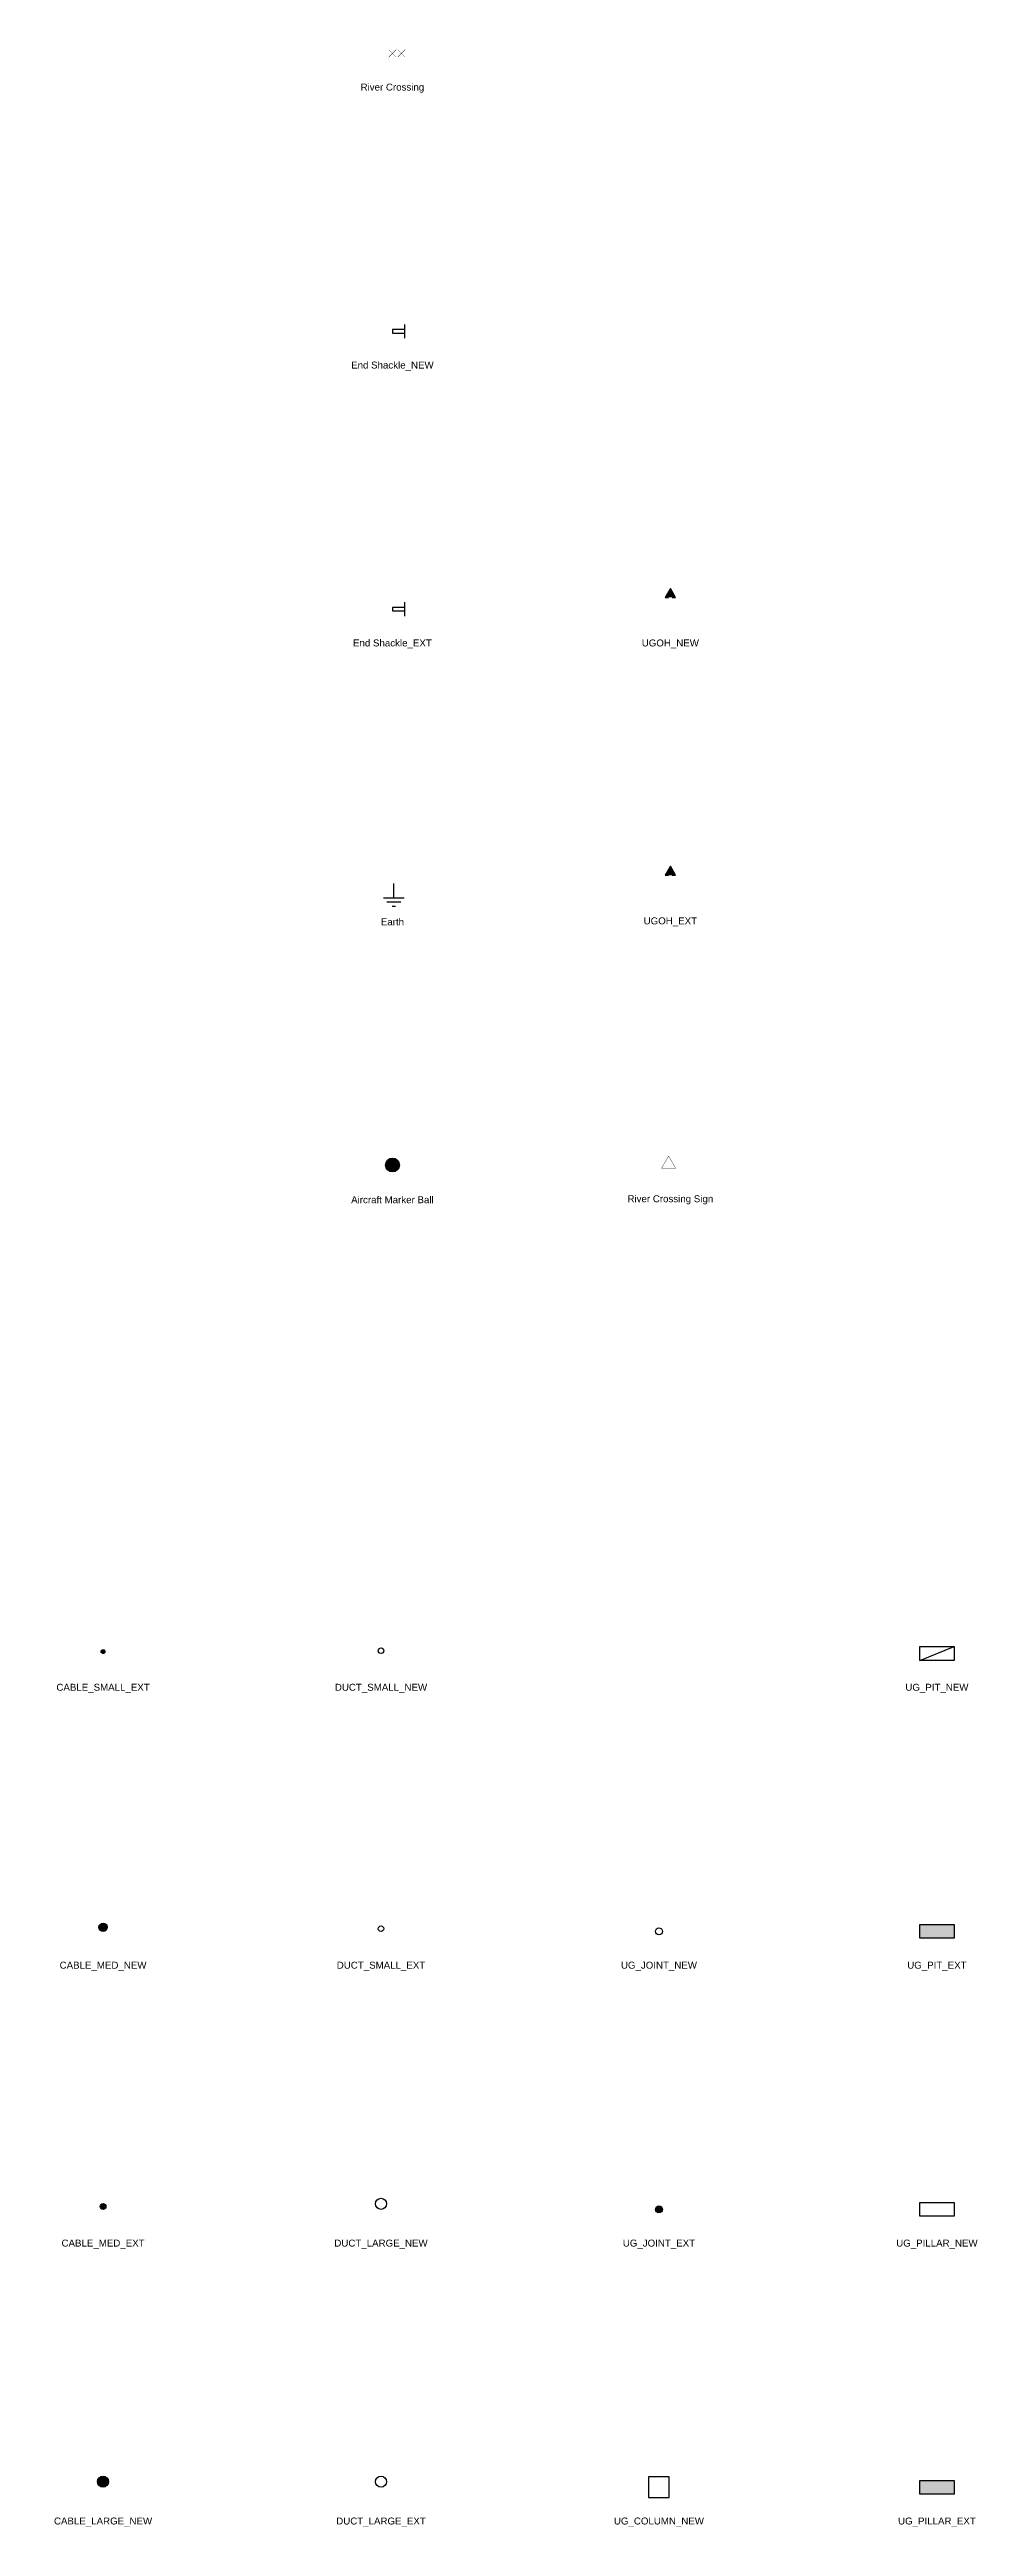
# Model space of a CAD drawing. Header units: metres. Extents: x -282 to 3977, y 160 to 949.
# Drawn here: x 1631.8 to 1766.2, y 219 to 575.5 of the extents above; entities that cross this region are included whole.
import ezdxf
from ezdxf.enums import TextEntityAlignment as Align

# ---------------------------------------------------------------- set-up
doc = ezdxf.new("R2010")
doc.units = ezdxf.units.M
doc.layers.get('0').update_dxf_attribs({"color": 6})
for name, color, linetype in [('Duct_SP_EXT', 7, 'Continuous'), ('Duct_SP_NEW', 2, 'Continuous'), ('Equip_SP_TR_HV_LV_LS_SL_UG_NEW', 2, 'Continuous'), ('Mains_LV_EXT', 7, 'Continuous'), ('Mains_LV_NEW', 2, 'Continuous'), ('SupportsUG_SP_LV_EXT', 7, 'Continuous'), ('SupportsUG_SP_LV_NEW', 2, 'Continuous')]:
    doc.layers.add(name, color=color, linetype=linetype)
doc.styles.get("Standard").update_dxf_attribs({"font": 'ARIAL.TTF'})
doc.styles.add('TOWER_LABEL', font='ARIAL.TTF', dxfattribs={"height": 2.5})

msp = doc.modelspace()

# ---------------------------------------------------------------- texts
at = {"char_height": 1, "attachment_point": 5, "bg_fill": 3, "box_fill_scale": 1.2, "bg_fill_color": 256, "bg_fill_transparency": 0}
for s, insert, width in [('River Crossing', (1681.1, 569.96), 14), ('End Shackle_NEW', (1681.1, 529.96), 15), ('End Shackle_EXT', (1681.1, 489.96), 15), ('UGOH_NEW', (1721.1, 489.96), 8), ('Earth', (1681.1, 449.96), 5), ('UGOH_EXT', (1721.1, 449.96), 8), ('Aircraft Marker Ball', (1681.1, 409.96), 20), ('River Crossing Sign', (1721.1, 409.96), 19), ('CABLE_SMALL_EXT', (1639.46, 339.65), 15), ('DUCT_SMALL_NEW', (1679.46, 339.65), 14), ('UG_PIT_NEW', (1759.46, 339.65), 10), ('CABLE_MED_NEW', (1639.46, 299.65), 13), ('DUCT_SMALL_EXT', (1679.46, 299.65), 14), ('UG_JOINT_NEW', (1719.46, 299.65), 12), ('UG_PIT_EXT', (1759.46, 299.65), 10), ('CABLE_MED_EXT', (1639.46, 259.65), 13), ('DUCT_LARGE_NEW', (1679.46, 259.65), 14), ('UG_JOINT_EXT', (1719.46, 259.65), 12), ('UG_PILLAR_NEW', (1759.46, 259.65), 13), ('CABLE_LARGE_NEW', (1639.46, 219.65), 15), ('DUCT_LARGE_EXT', (1679.46, 219.65), 14), ('UG_COLUMN_NEW', (1719.46, 219.65), 13), ('UG_PILLAR_EXT', (1759.46, 219.65), 13)]:
    msp.add_mtext(s, dxfattribs=dict(at, insert=insert, width=width))

# ---------------------------------------------------------------- blocks, each defined once
blk = doc.blocks.new('*U385')
blk.add_wipeout([(0, 0.25), (1.81, 0.25), (1.81, -0.25), (0, -0.25)])
blk.add_line((1.81, -1), (1.81, 1))
blk.add_lwpolyline([(0, 0.25), (0, -0.25), (1.81, -0.25), (1.81, 0.25)], close=True)
at = {"flags": 1}
blk.add_attdef('Z', (0, 0), '', height=0.2, dxfattribs=at)
at = {"flags": 9}
for tag, p in [('CONNECTOR_TYPE', (0, 0)), ('CONSTRUCTED_VOLTAGE', (0, -0.2)), ('OPERATING_VOLTAGE', (0, -0.6)), ('ORIENTATION', (0, -0.8)), ('OWNED_BY', (0, -1)), ('STATE', (0, -1.2)), ('NO_PHASES', (0, -0.4)), ('USAGE', (0, -1.4)), ('NOTES', (0, -1.6))]:
    blk.add_attdef(tag, text='', height=0.2, dxfattribs=at).set_placement(p, align=Align.MIDDLE_LEFT)
blk = doc.blocks.new('*U386')
blk.add_wipeout([(0, 0.25), (1.81, 0.25), (1.81, -0.25), (0, -0.25)])
blk.add_line((1.81, -1), (1.81, 1))
blk.add_lwpolyline([(0, 0.25), (0, -0.25), (1.81, -0.25), (1.81, 0.25)], close=True)
at = {"flags": 1}
blk.add_attdef('Z', (0, 0), '', height=0.2, dxfattribs=at)
at = {"flags": 9}
for tag, p in [('CONNECTOR_TYPE', (0, 0)), ('CONSTRUCTED_VOLTAGE', (0, -0.2)), ('OPERATING_VOLTAGE', (0, -0.6)), ('ORIENTATION', (0, -0.8)), ('OWNED_BY', (0, -1)), ('STATE', (0, -1.2)), ('OPERATED_BY', (0, -2.01)), ('NO_PHASES', (0, -0.4)), ('USAGE', (0, -1.4)), ('NOTES', (0, -1.6)), ('MAINTAINED_BY', (0, -1.81))]:
    blk.add_attdef(tag, text='', height=0.2, dxfattribs=at).set_placement(p, align=Align.MIDDLE_LEFT)
blk = doc.blocks.new('River Crossing')
at = {"const_width": 0.05}
for points in [[(-0.53, -0.53), (0.53, 0.53)], [(0.53, -0.53), (-0.53, 0.53)], [(0.77, -0.53), (1.83, 0.53)], [(1.83, -0.53), (0.77, 0.53)]]:
    blk.add_lwpolyline(points, dxfattribs=at)
for tag, height, flags, p in [('NAVIGABLE', 0.2, 9, (1.5, 0)), ('ASSET_NUM', 2.5, 8, (2, 2)), ('VOLTAGE', 0.2, 9, (1.5, -0.2)), ('TYPE', 0.2, 9, (1.5, -0.4)), ('OWNED_BY', 0.2, 9, (1.5, -1)), ('OPERATED_BY', 0.2, 9, (1.5, -1.2)), ('Z', 0.2, 1, (1.5, -1.6)), ('MAX_VESSEL_HEIGHT', 0.2, 9, (1.5, -0.6)), ('LOCATION', 0.2, 9, (1.5, -0.8)), ('MAINTAINED_BY', 0.2, 9, (1.5, -1.4))]:
    blk.add_attdef(tag, text='', height=height, dxfattribs=dict(flags=flags)).set_placement(p, align=Align.MIDDLE_LEFT)
blk = doc.blocks.new('Earth')
for p, q in [((0, -2.04), (0, 0)), ((-1.5, -2.04), (1.5, -2.04)), ((-1, -2.64), (1, -2.64)), ((-0.25, -3.24), (0.25, -3.24))]:
    blk.add_line(p, q)
blk = doc.blocks.new('DUCT_LARGE_EXT')
blk.add_circle((0, 0.8), 0.8)
for tag, flags, p in [('DUCT_CODE', 9, (1.5, 0)), ('XSECT_TYPE', 9, (1.5, -0.2)), ('STATE', 9, (1.5, -0.6)), ('OWNED_BY', 9, (1.5, -1)), ('OPERATED_BY', 9, (1.5, -1.2)), ('Z', 1, (1.5, -1.6)), ('FB_REFERENCE', 9, (1.5, -0.4)), ('NOTES', 9, (1.5, -0.8)), ('MAINTAINED_BY', 9, (1.5, -1.4))]:
    blk.add_attdef(tag, text='', height=0.2, dxfattribs=dict(flags=flags)).set_placement(p, align=Align.MIDDLE_LEFT)
blk = doc.blocks.new('DUCT_LARGE_NEW')
blk.add_circle((0, 0.8), 0.8)
for tag, flags, p in [('DUCT_CODE', 9, (1.5, 0)), ('XSECT_TYPE', 9, (1.5, -0.2)), ('STATE', 9, (1.5, -0.6)), ('OWNED_BY', 9, (1.5, -1)), ('OPERATED_BY', 9, (1.5, -1.2)), ('Z', 1, (1.5, -1.6)), ('FB_REFERENCE', 9, (1.5, -0.4)), ('NOTES', 9, (1.5, -0.8)), ('MAINTAINED_BY', 9, (1.5, -1.4))]:
    blk.add_attdef(tag, text='', height=0.2, dxfattribs=dict(flags=flags)).set_placement(p, align=Align.MIDDLE_LEFT)
blk = doc.blocks.new('DUCT_SMALL_EXT')
blk.add_circle((0, 0.4), 0.4)
for tag, flags, p in [('DUCT_CODE', 9, (1.5, 0)), ('XSECT_TYPE', 9, (1.5, -0.2)), ('STATE', 9, (1.5, -0.6)), ('OWNED_BY', 9, (1.5, -1)), ('OPERATED_BY', 9, (1.5, -1.2)), ('Z', 1, (1.5, -1.6)), ('FB_REFERENCE', 9, (1.5, -0.4)), ('NOTES', 9, (1.5, -0.8)), ('MAINTAINED_BY', 9, (1.5, -1.4))]:
    blk.add_attdef(tag, text='', height=0.2, dxfattribs=dict(flags=flags)).set_placement(p, align=Align.MIDDLE_LEFT)
blk = doc.blocks.new('DUCT_SMALL_NEW')
blk.add_circle((0, 0.4), 0.4)
for tag, flags, p in [('DUCT_CODE', 9, (1.5, 0)), ('XSECT_TYPE', 9, (1.5, -0.2)), ('STATE', 9, (1.5, -0.6)), ('OWNED_BY', 9, (1.5, -1)), ('OPERATED_BY', 9, (1.5, -1.2)), ('Z', 1, (1.5, -1.6)), ('FB_REFERENCE', 9, (1.5, -0.4)), ('NOTES', 9, (1.5, -0.8)), ('MAINTAINED_BY', 9, (1.5, -1.4))]:
    blk.add_attdef(tag, text='', height=0.2, dxfattribs=dict(flags=flags)).set_placement(p, align=Align.MIDDLE_LEFT)
blk = doc.blocks.new('Aircraft Marker Ball')
h = blk.add_hatch(color=256)
h.dxf.hatch_style = 1
h.paths.add_polyline_path([(-1, 0, 1), (1, 0, 1)])
blk.add_circle((0, 0), 1)
for tag, height, flags, p in [('PURPOSE', 0.2, 9, (1.5, 0)), ('ASSET_NUM', 2.5, 8, (2, 2)), ('COLOUR', 0.2, 9, (1.5, -0.2)), ('OWNED_BY', 0.2, 9, (1.5, -0.6)), ('OPERATED_BY', 0.2, 9, (1.5, -0.8)), ('Z', 0.2, 1, (1.5, -1.2)), ('LOCATION', 0.2, 9, (1.5, -0.4)), ('MAINTAINED_BY', 0.2, 9, (1.5, -1))]:
    blk.add_attdef(tag, text='', height=height, dxfattribs=dict(flags=flags)).set_placement(p, align=Align.MIDDLE_LEFT)
blk = doc.blocks.new('CABLE_LARGE_NEW')
h = blk.add_hatch(color=256)
edge = h.paths.add_edge_path()
edge.add_arc((0, 0.8), 0.8, 0, 360)
blk.add_circle((0, 0.8), 0.8)
for tag, flags, p in [('COND_CODE', 9, (1.5, 0)), ('STATE', 9, (1.5, -0.4)), ('XSECT_SIZE', 9, (1.5, -0.6)), ('OWNED_BY', 9, (1.5, -1)), ('OPERATED_BY', 9, (1.5, -1.2)), ('Z', 1, (1.5, -1.6)), ('FB_REFERENCE', 9, (1.5, -0.2)), ('NOTES', 9, (1.5, -0.8)), ('MAINTAINED_BY', 9, (1.5, -1.4))]:
    blk.add_attdef(tag, text='', height=0.2, dxfattribs=dict(flags=flags)).set_placement(p, align=Align.MIDDLE_LEFT)
blk = doc.blocks.new('CABLE_MED_EXT')
h = blk.add_hatch(color=256)
edge = h.paths.add_edge_path()
edge.add_arc((0, 0.41), 0.412, 0, 360)
blk.add_circle((0, 0.41), 0.412)
at = {"flags": 1}
blk.add_attdef('Z', (0, 0), '', height=0.2, dxfattribs=at)
at = {"flags": 9}
for tag, p in [('COND_CODE', (0, 0)), ('STATE', (0, -0.4)), ('XSECT_SIZE', (0, -0.6)), ('FB_REFERENCE', (0, -0.2)), ('NOTES', (0, -0.8))]:
    blk.add_attdef(tag, text='', height=0.2, dxfattribs=at).set_placement(p, align=Align.MIDDLE_LEFT)
blk = doc.blocks.new('CABLE_MED_NEW')
h = blk.add_hatch(color=256)
edge = h.paths.add_edge_path()
edge.add_arc((0, 0.6), 0.6, 0, 360)
blk.add_circle((0, 0.6), 0.6)
for tag, flags, p in [('COND_CODE', 9, (1.5, 0)), ('STATE', 9, (1.5, -0.4)), ('XSECT_SIZE', 9, (1.5, -0.6)), ('OWNED_BY', 9, (1.5, -1)), ('OPERATED_BY', 9, (1.5, -1.2)), ('Z', 1, (1.5, -1.6)), ('FB_REFERENCE', 9, (1.5, -0.2)), ('NOTES', 9, (1.5, -0.8)), ('MAINTAINED_BY', 9, (1.5, -1.4))]:
    blk.add_attdef(tag, text='', height=0.2, dxfattribs=dict(flags=flags)).set_placement(p, align=Align.MIDDLE_LEFT)
blk = doc.blocks.new('CABLE_SMALL_EXT')
h = blk.add_hatch(color=256)
edge = h.paths.add_edge_path()
edge.add_arc((0, 0.28), 0.275, 0, 360)
blk.add_circle((0, 0.28), 0.275)
at = {"flags": 1}
blk.add_attdef('Z', (0, 0), '', height=0.2, dxfattribs=at)
at = {"flags": 9}
for tag, p in [('COND_CODE', (0, 0)), ('STATE', (0, -0.4)), ('XSECT_SIZE', (0, -0.6)), ('FB_REFERENCE', (0, -0.2)), ('NOTES', (0, -0.8))]:
    blk.add_attdef(tag, text='', height=0.2, dxfattribs=at).set_placement(p, align=Align.MIDDLE_LEFT)
blk = doc.blocks.new('UGOH_EXT')
blk.add_hatch(color=256).paths.add_polyline_path([(-0.75, 1.7), (0.75, 1.7), (0, 3)])
for p, q in [((0, 3), (-0.75, 1.7)), ((-0.75, 1.7), (0.75, 1.7)), ((0.75, 1.7), (0, 3))]:
    blk.add_line(p, q)
at = {"flags": 1}
blk.add_attdef('TYPE', text='', height=0.2, dxfattribs=at).set_placement((1.5, -2), align=Align.MIDDLE_LEFT)
blk.add_wipeout([(-0.25, 1.7), (-0.25, 0), (0.25, 0), (0.25, 1.7)])
at = {"flags": 9}
for tag, p in [('CONSTRUCTED_VOLTAGE', (1.5, 0)), ('ACTUAL_STATUS', (1.5, -1.6)), ('OPERATING_VOLTAGE', (1.5, -0.2)), ('ORIENTATION', (1.5, -0.4)), ('STATE', (1.5, -0.6)), ('OWNED_BY', (1.5, -1)), ('OPERATED_BY', (1.5, -1.2)), ('USAGE', (1.5, -0.8)), ('MAINTAINED_BY', (1.5, -1.4)), ('NUMBER_OF_PHASES', (1.5, -1.8))]:
    blk.add_attdef(tag, text='', height=0.2, dxfattribs=at).set_placement(p, align=Align.MIDDLE_LEFT)
blk = doc.blocks.new('UGOH_NEW')
blk.add_hatch(color=256).paths.add_polyline_path([(-0.75, 1.7), (0.75, 1.7), (0, 3)])
at = {"color": 1}
blk.add_lwpolyline([(-0.75, 1.7), (0.75, 1.7), (0, 3)], close=True, dxfattribs=at)
at = {"flags": 1}
blk.add_attdef('TYPE', text='', height=0.2, dxfattribs=at).set_placement((1.5, -2), align=Align.MIDDLE_LEFT)
blk.add_wipeout([(-0.25, 1.7), (-0.25, 0), (0.25, 0), (0.25, 1.7)])
at = {"flags": 9}
for tag, p in [('CONSTRUCTED_VOLTAGE', (1.5, 0)), ('ACTUAL_STATUS', (1.5, -1.6)), ('OPERATING_VOLTAGE', (1.5, -0.2)), ('ORIENTATION', (1.5, -0.4)), ('STATE', (1.5, -0.6)), ('OWNED_BY', (1.5, -1)), ('OPERATED_BY', (1.5, -1.2)), ('USAGE', (1.5, -0.8)), ('MAINTAINED_BY', (1.5, -1.4)), ('NUMBER_OF_PHASES', (1.5, -1.8))]:
    blk.add_attdef(tag, text='', height=0.2, dxfattribs=at).set_placement(p, align=Align.MIDDLE_LEFT)
blk = doc.blocks.new('UG_COLUMN_NEW')
for tag, height, flags, p in [('STREET_CODE', 0.2, 9, (1.5, 0)), ('ASSET_NUM', 2.5, 8, (2, 2)), ('Z', 0.2, 1, (1.5, -2.8)), ('OWNED_BY', 0.2, 9, (1.5, -0.4)), ('STATE', 0.2, 9, (1.5, -0.6)), ('SUBURB', 0.2, 9, (1.5, -1.4)), ('STREETNAME', 0.2, 9, (1.5, -1.6)), ('OPERATED_BY', 0.2, 9, (1.5, -2.4)), ('COLUMN_TYPE', 0.2, 9, (1.5, -0.2)), ('USAGE', 0.2, 9, (1.5, -0.8)), ('LEGEND', 0.2, 9, (1.5, -1)), ('PARENT', 0.2, 9, (1.5, -1.2)), ('LOCATION', 0.2, 9, (1.5, -1.8)), ('NOTES', 0.2, 9, (1.5, -2)), ('MAINTAINED_BY', 0.2, 9, (1.5, -2.2)), ('LABEL_ALIGNMENT', 0.2, 9, (1.5, -2.6))]:
    blk.add_attdef(tag, text='', height=height, dxfattribs=dict(flags=flags)).set_placement(p, align=Align.MIDDLE_LEFT)
blk.add_wipeout([(-1.485, -1.485), (1.485, -1.485), (1.485, 1.485), (-1.485, 1.485)])
at = {"lineweight": -3}
blk.add_lwpolyline([(-1.485, -1.485), (1.485, -1.485), (1.485, 1.485), (-1.485, 1.485)], close=True, dxfattribs=at)
blk = doc.blocks.new('UG_JOINT_EXT')
h = blk.add_hatch(color=256)
edge = h.paths.add_edge_path()
edge.add_arc((0, 0), 0.5, 0, 360)
blk.add_circle((0, 0), 0.5)
blk = doc.blocks.new('UG_JOINT_NEW')
blk.add_circle((0, 0), 0.5)
blk = doc.blocks.new('River Crossing Sign')
at = {"const_width": 0.05}
blk.add_lwpolyline([(-1.25, -0.43), (0.75, -0.43), (-0.25, 1.3)], close=True, dxfattribs=at)
blk = doc.blocks.new('UG_PILLAR_EXT')
blk.add_hatch(color=256).paths.add_polyline_path([(-2.47, 0.99), (2.47, 0.99), (2.47, -0.99), (-2.47, -0.99)])
at = {"lineweight": -3}
blk.add_lwpolyline([(-2.47, 0.99), (2.47, 0.99), (2.47, -0.99), (-2.47, -0.99)], close=True, dxfattribs=at)
for tag, height, flags, p in [('STREET_CODE', 0.2, 9, (1.5, 0)), ('ASSET_NUM', 2.5, 8, (2, 2)), ('OWNED_BY', 0.2, 9, (1.5, -0.2)), ('STATE', 0.2, 9, (1.5, -0.4)), ('SUPPORT_TYPE', 0.2, 9, (1.5, -0.6)), ('SUBURB', 0.2, 9, (1.5, -1.4)), ('STREETNAME', 0.2, 9, (1.5, -1.6)), ('STREET_CODE_NUMBER', 0.2, 9, (1.5, -2.2)), ('OPERATED_BY', 0.2, 9, (1.5, -2.4)), ('TYPE', 0.2, 9, (1.5, -2.8)), ('Z', 0.2, 1, (1.5, -3.2)), ('USAGE', 0.2, 9, (1.5, -0.8)), ('LEGEND', 0.2, 9, (1.5, -1)), ('PARENT', 0.2, 9, (1.5, -1.2)), ('LOCATION', 0.2, 9, (1.5, -1.8)), ('NOTES', 0.2, 9, (1.5, -2)), ('MAINTAINED_BY', 0.2, 9, (1.5, -2.6)), ('LABEL_ALIGNMENT', 0.2, 9, (1.5, -3))]:
    blk.add_attdef(tag, text='', height=height, dxfattribs=dict(flags=flags)).set_placement(p, align=Align.MIDDLE_LEFT)
blk = doc.blocks.new('UG_PILLAR_NEW')
at = {"lineweight": -3}
blk.add_lwpolyline([(-2.47, 0.99), (2.47, 0.99), (2.47, -0.99), (-2.47, -0.99)], close=True, dxfattribs=at)
for tag, height, flags, p in [('STREET_CODE', 0.2, 9, (1.5, 0)), ('ASSET_NUM', 2.5, 8, (2, 2)), ('OWNED_BY', 0.2, 9, (1.5, -0.2)), ('STATE', 0.2, 9, (1.5, -0.4)), ('SUPPORT_TYPE', 0.2, 9, (1.5, -0.6)), ('SUBURB', 0.2, 9, (1.5, -1.4)), ('STREETNAME', 0.2, 9, (1.5, -1.6)), ('STREET_CODE_NUMBER', 0.2, 9, (1.5, -2.2)), ('OPERATED_BY', 0.2, 9, (1.5, -2.4)), ('TYPE', 0.2, 9, (1.5, -2.8)), ('Z', 0.2, 1, (1.5, -3.2)), ('USAGE', 0.2, 9, (1.5, -0.8)), ('LEGEND', 0.2, 9, (1.5, -1)), ('PARENT', 0.2, 9, (1.5, -1.2)), ('LOCATION', 0.2, 9, (1.5, -1.8)), ('NOTES', 0.2, 9, (1.5, -2)), ('MAINTAINED_BY', 0.2, 9, (1.5, -2.6)), ('LABEL_ALIGNMENT', 0.2, 9, (1.5, -3))]:
    blk.add_attdef(tag, text='', height=height, dxfattribs=dict(flags=flags)).set_placement(p, align=Align.MIDDLE_LEFT)
blk = doc.blocks.new('UG_PIT_EXT')
blk.add_hatch(color=256).paths.add_polyline_path([(-2.47, 0.99), (2.47, 0.99), (2.47, -0.99), (-2.47, -0.99)])
at = {"lineweight": -3}
blk.add_lwpolyline([(-2.47, 0.99), (2.47, 0.99), (2.47, -0.99), (-2.47, -0.99)], close=True, dxfattribs=at)
for tag, p, flags in [('Z', (0, 0), 1), ('TYPE', (0, -1.87), 9)]:
    blk.add_attdef(tag, p, '', height=0.2, dxfattribs=dict(flags=flags))
for tag, flags, p in [('ASSET_NUMBER', 8, (0, -0.71)), ('STATE', 9, (0, -0.13)), ('OWNED_BY', 9, (0, -1.16)), ('OPERATED_BY', 9, (0, -1.36)), ('USAGE', 9, (0, -0.33)), ('EQUIPMENT_NUMBER', 9, (0, -0.95)), ('MAINTAINED_BY', 9, (0, -1.58))]:
    blk.add_attdef(tag, text='', height=0.2, dxfattribs=dict(flags=flags)).set_placement(p, align=Align.MIDDLE_LEFT)
at = {"style": 'TOWER_LABEL', "flags": 9}
blk.add_attdef('STREET_CODE', text='', height=0.2, dxfattribs=at).set_placement((0, -0.53), align=Align.MIDDLE_LEFT)
blk = doc.blocks.new('UG_PIT_NEW')
blk.add_wipeout([(-2.47, 0.99), (2.47, 0.99), (2.47, -0.99), (-2.47, -0.99)])
blk.add_line((-2.47, -0.99), (2.47, 0.99))
at = {"lineweight": -3}
blk.add_lwpolyline([(-2.47, 0.99), (2.47, 0.99), (2.47, -0.99), (-2.47, -0.99)], close=True, dxfattribs=at)
for tag, p, flags in [('Z', (0, 0), 1), ('TYPE', (0, -1.87), 9)]:
    blk.add_attdef(tag, p, '', height=0.2, dxfattribs=dict(flags=flags))
for tag, flags, p in [('ASSET_NUMBER', 8, (0, -0.71)), ('STATE', 9, (0, -0.13)), ('OWNED_BY', 9, (0, -1.16)), ('OPERATED_BY', 9, (0, -1.36)), ('USAGE', 9, (0, -0.33)), ('EQUIPMENT_NUMBER', 9, (0, -0.95)), ('MAINTAINED_BY', 9, (0, -1.58))]:
    blk.add_attdef(tag, text='', height=0.2, dxfattribs=dict(flags=flags)).set_placement(p, align=Align.MIDDLE_LEFT)
at = {"style": 'TOWER_LABEL', "flags": 9}
blk.add_attdef('STREET_CODE', text='', height=0.2, dxfattribs=at).set_placement((0, -0.53), align=Align.MIDDLE_LEFT)

# ---------------------------------------------------------------- block references
for name, p in [('UGOH_NEW', (1721.1, 494.96)), ('UGOH_EXT', (1721.1, 454.96))]:
    msp.add_blockref(name, p)
at = {"layer": 'Duct_SP_EXT'}
for name, p in [('CABLE_SMALL_EXT', (1639.46, 344.65)), ('DUCT_SMALL_EXT', (1679.46, 304.65)), ('CABLE_MED_EXT', (1639.46, 264.65)), ('DUCT_LARGE_EXT', (1679.46, 224.65))]:
    msp.add_blockref(name, p, dxfattribs=at)
at = {"layer": 'Duct_SP_NEW'}
for name, p in [('DUCT_SMALL_NEW', (1679.46, 344.65)), ('CABLE_MED_NEW', (1639.46, 304.65)), ('DUCT_LARGE_NEW', (1679.46, 264.65)), ('CABLE_LARGE_NEW', (1639.46, 224.65))]:
    msp.add_blockref(name, p, dxfattribs=at)
at = {"layer": 'Equip_SP_TR_HV_LV_LS_SL_UG_NEW'}
for name, p in [('River Crossing', (1681.1, 574.96)), ('Aircraft Marker Ball', (1681.1, 414.96)), ('River Crossing Sign', (1721.1, 414.96))]:
    msp.add_blockref(name, p, dxfattribs=at)
at = {"layer": 'Mains_LV_EXT'}
msp.add_blockref('*U385', (1681.1, 494.96), dxfattribs=at)
at = {"layer": 'Mains_LV_NEW'}
msp.add_blockref('*U386', (1681.1, 534.96), dxfattribs=at)
at = {"layer": 'SupportsUG_SP_LV_EXT'}
for name, p in [('UG_PIT_EXT', (1759.46, 304.65)), ('UG_JOINT_EXT', (1719.46, 264.65)), ('UG_PILLAR_EXT', (1759.46, 224.65))]:
    msp.add_blockref(name, p, dxfattribs=at)
at = {"layer": 'SupportsUG_SP_LV_NEW'}
for name, p in [('UG_PIT_NEW', (1759.46, 344.65)), ('UG_JOINT_NEW', (1719.46, 304.65)), ('UG_PILLAR_NEW', (1759.46, 264.65)), ('UG_COLUMN_NEW', (1719.46, 224.65))]:
    msp.add_blockref(name, p, dxfattribs=at)

msp.set_redraw_order([(e.dxf.handle, doc.entitydb.next_handle()) for e in msp.query("TEXT MTEXT ATTDEF DIMENSION ARC_DIMENSION")])  # texts and dimensions are drawn at this point

# ---------------------------------------------------------------- next in the draw order: block references
msp.add_blockref('Earth', (1681.3, 455.47))

doc.saveas('drawing.dxf')
